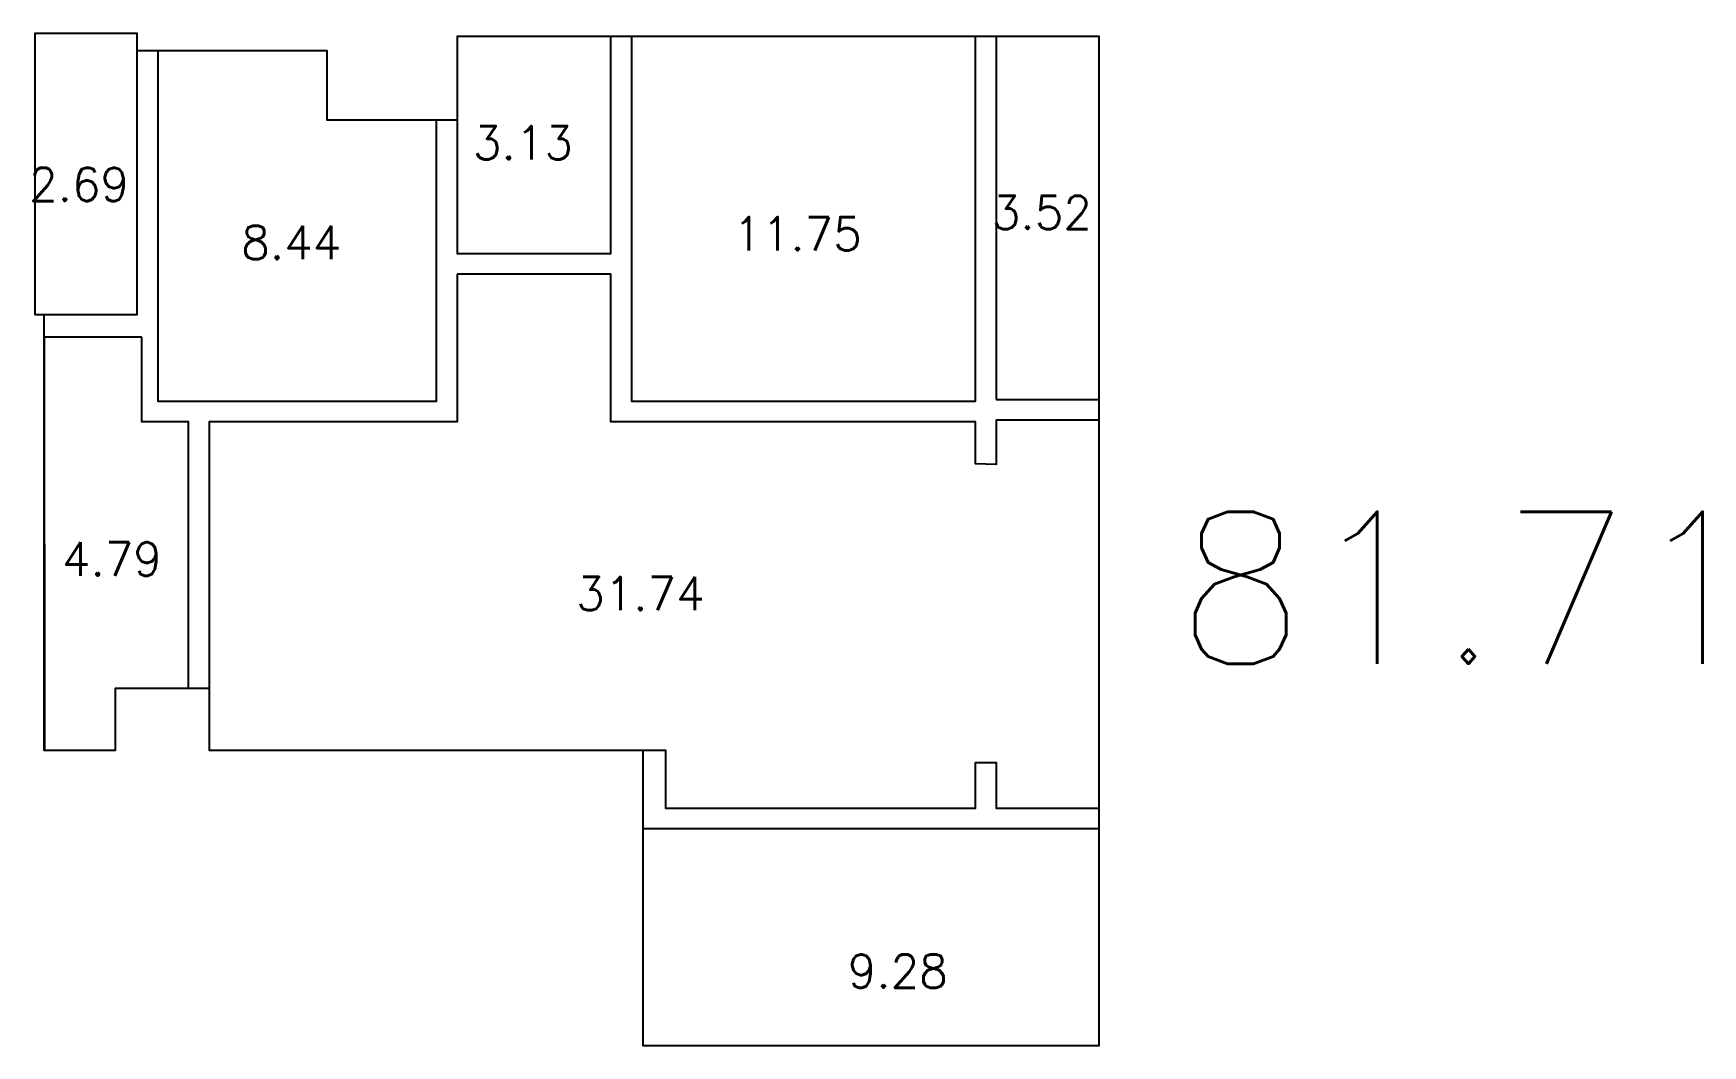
# Model space of a CAD drawing. Header units: inches. Extents: x 26859 to 99210, y 7818 to 34893.
# Drawn here: x 51472 to 67640, y 7818 to 17618 of the extents above; entities that cross this region are included whole.
import ezdxf
from ezdxf.enums import TextEntityAlignment as Align

# ---------------------------------------------------------------- set-up
doc = ezdxf.new("R2010")
doc.units = ezdxf.units.IN
doc.header["$LTSCALE"] = 100
doc.header["$MEASUREMENT"] = 0
doc.layers.add('도면층6', color=6, linetype='Continuous')
doc.styles.get("Standard").update_dxf_attribs({"font": 'txt.shx', "bigfont": 'whgtxt.shx'})

msp = doc.modelspace()

# ---------------------------------------------------------------- texts
at = {"layer": '도면층6'}
for s, height, p in [('3.13', 322.88, (56697.4, 16397.2)), ('2.69', 322.88, (52399.3, 15994.7)), ('3.52', 322.88, (61724.1, 15722.5)), ('8.44', 322.88, (54454.2, 15431.8)), ('11.75', 322.88, (59496.2, 15516.1)), ('81.71', 1470.64, (68206.8, 11515.3)), ('4.79', 322.88, (52717.2, 12367.5)), ('31.74', 322.88, (57974, 12032.2)), ('9.28', 322.88, (60328.1, 8377.8))]:
    msp.add_text(s, height=height, dxfattribs=at).set_placement(p, align=Align.RIGHT)

# ---------------------------------------------------------------- linework, layer by layer
at = {"layer": '도면층6'}
for points in [[(51486.1, 14897.7), (52476.1, 14897.7), (52476.1, 17617.7), (51486.1, 17617.7)], [(57066.1, 17587.7), (55576.1, 17587.7), (55576.1, 15487.7), (57066.1, 15487.7)], [(60596.1, 17587.7), (57266.1, 17587.7), (57266.1, 14057.7), (60596.1, 14057.7)], [(60796.1, 14072.7), (61796.1, 14072.7), (61796.1, 17587.7), (60796.1, 17587.7)]]:
    msp.add_lwpolyline(points, close=True, dxfattribs=at)
for points in [[(61796.1, 17587.7), (55576.1, 17587.7), (55576.1, 16777.7), (54316.1, 16777.7), (54316.1, 17447.7), (52476.1, 17447.7), (52476.1, 17617.7), (51486.1, 17617.7), (51486.1, 14897.7), (51574.7, 14897.7), (51574.7, 10677.7), (52266.1, 10677.7), (52266.1, 11277.7), (53176.1, 11277.7), (53176.1, 10677.7), (57376.1, 10677.7), (57376.1, 7817.7), (61796.1, 7817.7), (61796.1, 17587.7)], [(55376.1, 16777.7), (54316.1, 16777.7), (54316.1, 17447.7), (52676.1, 17447.7), (52676.1, 14057.7), (55376.1, 14057.7), (55376.1, 16777.7)], [(55576.1, 15287.7), (55576.1, 13857.7), (53176.1, 13857.7), (53176.1, 10677.7), (57596.1, 10677.7), (57596.1, 10117.7), (60596.1, 10117.7), (60596.1, 10557.7), (60796.1, 10557.7), (60796.1, 10117.7), (61796.1, 10117.7), (61796.1, 13872.7), (60796.1, 13872.7), (60796.1, 13442.7), (60596.1, 13449.7), (60596.1, 13857.7), (57066.1, 13857.7), (57066.1, 15287.7), (55576.1, 15287.7)], [(52521.1, 14677.7), (51575.1, 14677.7), (51581.1, 10677.7), (52266.1, 10677.7), (52266.1, 11277.7), (52976.1, 11277.7), (52976.1, 13857.7), (52521.1, 13857.7), (52521.1, 14677.7)], [(61796.1, 9917.7), (57376.1, 9917.7), (57376.1, 7817.7), (61796.1, 7817.7), (61796.1, 9917.7)]]:
    msp.add_lwpolyline(points, dxfattribs=at)

msp.set_redraw_order([(e.dxf.handle, doc.entitydb.next_handle()) for e in msp.query("TEXT MTEXT ATTDEF DIMENSION ARC_DIMENSION")])  # texts and dimensions are drawn at this point

doc.saveas('drawing.dxf')
